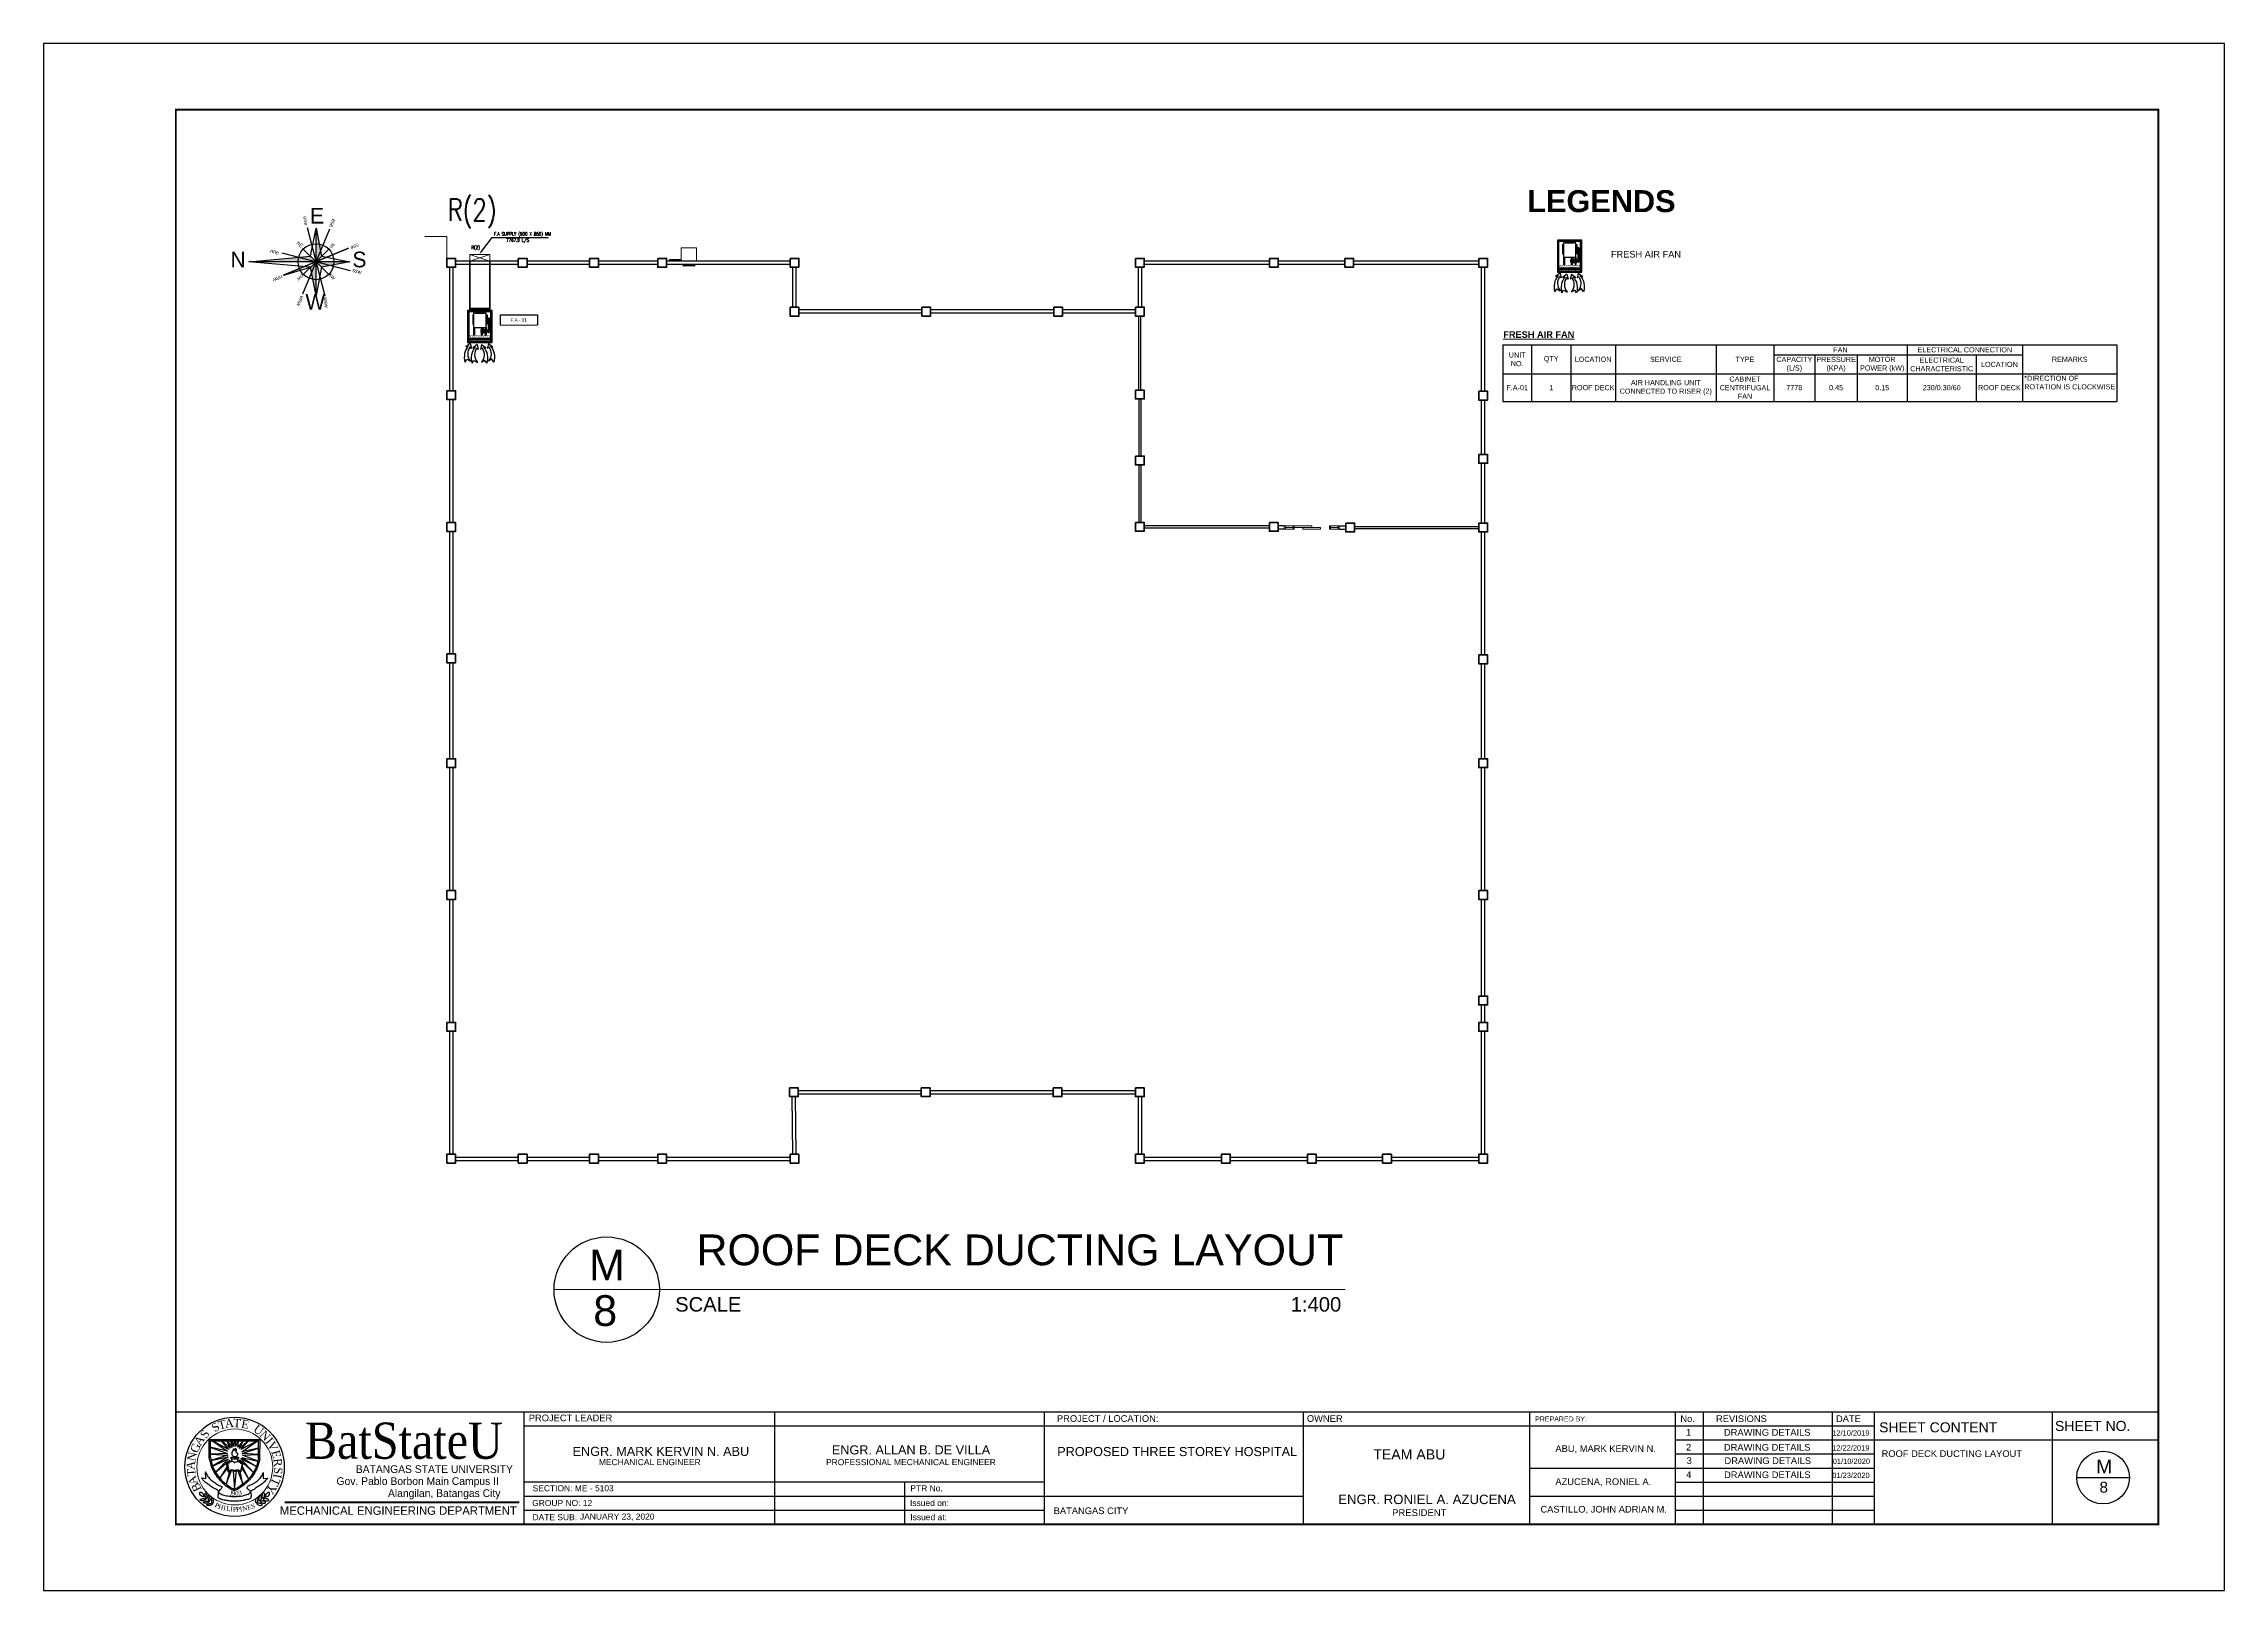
# Model space of a CAD drawing. Header units: millimetres. Extents: x -116 to 421, y 1 to 342.
# Drawn here: x 90.6 to 189.9, y 172.8 to 243.2 of the extents above; entities that cross this region are included whole.
import ezdxf
from ezdxf import colors
from ezdxf.entities.mleader import LeaderData, LeaderLine
from ezdxf.enums import TextEntityAlignment as Align
from ezdxf.math import Vec2, Vec3

# ---------------------------------------------------------------- set-up
doc = ezdxf.new("R2010")
doc.units = ezdxf.units.MM
doc.header["$MEASUREMENT"] = 0
for name, color, linetype in [('.1', 1, 'Continuous'), ('01_AC-EQUIP', 206, 'Continuous'), ('06_AC-FA.DUCT', 7, 'Continuous'), ('ducting label', 7, 'Continuous'), ('FATEXT', 3, 'Continuous'), ('Legends', 7, 'Continuous'), ('PATHS', 7, 'Continuous'), ('template', 7, 'Continuous')]:
    doc.layers.add(name, color=color, linetype=linetype)
for name, color, linetype, lineweight in [('04-AC_F.A.DUCT', 4, 'Continuous', 35), ('ahu line', 7, 'Continuous', 20), ('exhaust grill', 220, 'Continuous', 18)]:
    doc.layers.add(name, color=color, linetype=linetype, lineweight=lineweight)
doc.styles.add('Arch-Dim', font='simplex.shx', dxfattribs={"width": 0.75})
doc.styles.add('arial', font='arial.ttf')
doc.styles.add('CGOTHIC', font='GOTHIC.TTF')
doc.styles.add('GARAMOND', font='GARA.TTF')
doc.styles.get("Standard").update_dxf_attribs({"font": 'arial.ttf'})

msp = doc.modelspace()

# ---------------------------------------------------------------- texts
at = {"color": 0, "linetype": 'ByBlock', "lineweight": 9}
for s, height, p in [('ROOF DECK DUCTING LAYOUT', 1.4, (120.341, 187.56)), ('M', 1.4, (115.45, 186.874)), ('8', 1.4, (115.643, 184.796)), ('SCALE                                                                                                  1:400', 0.657637, (119.372, 185.451))]:
    msp.add_text(s, height=height, dxfattribs=at).set_placement(p)
at = {"layer": 'ahu line', "insert": (111.875, 230.655), "char_height": 0.15, "attachment_point": 1, "style": 'arial'}
msp.add_mtext_dynamic_manual_height_columns('F.A - 01', width=1.02613, gutter_width=1, heights=[0], dxfattribs=at)
at = {"layer": 'ahu line', "insert": (157.07, 230.068), "char_height": 0.3, "attachment_point": 1}
msp.add_mtext_dynamic_manual_height_columns('{\\fArial|b1|i0|c0|p34;\\LFRESH AIR FAN}', width=4.53544, gutter_width=1, heights=[0], dxfattribs=at)
at = {"layer": 'ducting label', "color": 7, "linetype": 'Continuous', "lineweight": 25, "attachment_point": 1, "style": 'Arch-Dim'}
for s, width, insert, char_height in [('\\A1;R(2)', 2.18435, (109.021, 236.089), 1), ('\\A1;{\\C256;F.A SUPPLY (900 X 850) MM }', 3.45404, (111.125, 234.571), 0.15), ('\\A1;7767.9 L/S', 2.37344, (111.681, 234.293), 0.15), ('\\A1;R(2)', 2.18435, (110.096, 233.956), 0.15)]:
    msp.add_mtext_dynamic_manual_height_columns(s, width=width, gutter_width=1.011, heights=[0], dxfattribs=dict(at, insert=insert, char_height=char_height))
at = {"layer": 'Legends', "attachment_point": 1}
for s, width, insert, char_height in [('{\\fArial|b1|i0|c0|p34;LEGENDS}', 9.67592, (158.162, 236.489), 1), ('FRESH AIR FAN', 5.52188, (161.972, 233.724), 0.3)]:
    msp.add_mtext_dynamic_manual_height_columns(s, width=width, gutter_width=1, heights=[0], dxfattribs=dict(at, insert=insert, char_height=char_height))
at = {"layer": 'template', "style": 'arial'}
for s, height, p in [('PROJECT LEADER', 0.30409, (112.708, 180.459)), ('PROJECT / LOCATION:', 0.30402, (136.75, 180.432)), ('PROJECT / LOCATION:', 0.30402, (136.75, 180.432)), ('PROJECT / LOCATION:', 0.30402, (136.75, 180.432)), ('OWNER', 0.304, (148.13, 180.432)), ('No.', 0.304, (165.131, 180.424)), ('REVISIONS', 0.304, (166.756, 180.424)), ('DATE', 0.304, (172.217, 180.424)), ('PREPARED BY: ', 0.22802, (158.522, 180.45)), ('1', 0.304, (165.393, 179.804)), ('DRAWING DETAILS', 0.30402, (167.116, 179.8)), ('12/10/2019', 0.2432, (172.043, 179.805)), ('SHEET CONTENT', 0.45603, (174.18, 179.955)), ('SHEET NO.', 0.456, (182.187, 180.018)), ('ENGR. MARK KERVIN N. ABU', 0.41257, (114.703, 178.882)), ('MECHANICAL ENGINEER', 0.27505, (115.899, 178.461)), ('PROFESSIONAL MECHANICAL ENGINEER', 0.27505, (126.241, 178.461)), ('ENGR. ALLAN B. DE VILLA', 0.41257, (126.506, 178.95)), ('PROPOSED THREE STOREY HOSPITAL', 0.41257, (136.765, 178.874)), ('TEAM ABU', 0.4598, (151.151, 178.72)), ('ABU, MARK KERVIN N.', 0.30402, (159.442, 179.061)), ('2', 0.304, (165.391, 179.126)), ('3', 0.304, (165.418, 178.516)), ('DRAWING DETAILS', 0.30402, (167.114, 179.122)), ('DRAWING DETAILS', 0.30402, (167.141, 178.511)), ('12/22/2019', 0.2432, (172.042, 179.126)), ('01/10/2020', 0.2432, (172.068, 178.516)), ('ROOF DECK DUCTING LAYOUT', 0.30402, (174.291, 178.834)), ('M', 0.624, (184.064, 178.082)), ('AZUCENA, RONIEL A.', 0.30402, (159.442, 177.556)), ('4', 0.304, (165.399, 177.877)), ('DRAWING DETAILS', 0.30402, (167.122, 177.872)), ('01/23/2020', 0.2432, (172.049, 177.877)), ('8', 0.499, (184.213, 177.208)), ('GROUP NO: 12', 0.27505, (112.864, 176.601)), ('SECTION: ME - 5103', 0.27505, (112.883, 177.274)), ('Issued on:', 0.275, (130.062, 176.601)), ('PTR No.', 0.275, (130.08, 177.274)), ('ENGR. RONIEL A. AZUCENA', 0.43038, (149.555, 176.69)), ('DATE SUB:', 0.275, (112.879, 175.957)), ('JANUARY 23, 2020', 0.27505, (115.036, 175.984)), ('Issued at:', 0.275, (130.077, 175.957)), ('BATANGAS CITY', 0.30402, (136.602, 176.233)), ('PRESIDENT', 0.3099, (152.008, 176.146)), ('CASTILLO, JOHN ADRIAN M.', 0.30402, (158.762, 176.304))]:
    msp.add_text(s, height=height, dxfattribs=at).set_placement(p)
at = {"layer": 'template', "width": 1}
for s, height, style, p in [('BatStateU', 1.6503, 'GARAMOND', (107.023, 178.751)), ('Gov. Pablo Borbon Main Campus II', 0.35128, 'CGOTHIC', (107.65, 177.56)), ('BATANGAS STATE UNIVERSITY', 0.35128, 'CGOTHIC', (108.409, 178.105)), ('Alangilan, Batangas City', 0.35128, 'CGOTHIC', (108.858, 177.011))]:
    msp.add_text(s, height=height, dxfattribs=dict(at, style=style)).set_placement(p, align=Align.CENTER)
at = {"layer": 'template', "attachment_point": 1}
for s, insert, char_height, width, rotation in [('{\\fTimes New Roman|b0|i0|c0|p18;A}', (97.438, 179.523), 0.37713, 29.67394, 56.11039), ('{\\fTimes New Roman|b0|i0|c0|p18;S}', (97.713, 179.85), 0.37713, 29.67394, 56.11039), ('{\\fTimes New Roman|b0|i0|c0|p18;S}', (98.211, 180.265), 0.37713, 29.67394, 33.23179), ('{\\fTimes New Roman|b0|i0|c0|p18;T}', (98.527, 180.442), 0.37713, 29.67394, 14.44799), ('{\\fTimes New Roman|b0|i0|c0|p18;A}', (98.85, 180.539), 0.37713, 29.67394, 5.71852), ('{\\fTimes New Roman|b0|i0|c0|p18;T}', (99.267, 180.573), 0.37713, 0.3193, 356.81503), ('{\\fTimes New Roman|b0|i0|c0|p18;E}', (99.663, 180.545), 0.37713, 29.67394, 348.69045), ('{\\fTimes New Roman|b0|i0|c0|p18;U}', (100.355, 180.336), 0.37713, 29.67394, 323.50126), ('{\\fTimes New Roman|b0|i0|c0|p18;N}', (100.692, 180.079), 0.37713, 29.67394, 314.13564), ('{\\fTimes New Roman|b0|i0|c0|p18;I}', (100.992, 179.765), 0.37713, 29.67394, 308.6454), ('{\\fTimes New Roman|b0|i0|c0|p18;N}', (97.149, 178.698), 0.37713, 29.67394, 77.56161), ('{\\fTimes New Roman|b0|i0|c0|p18;G}', (97.273, 179.136), 0.37713, 29.67394, 65.93474), ('{\\fTimes New Roman|b0|i0|c0|p18;V}', (101.123, 179.596), 0.37713, 29.67394, 298.20017), ('{\\fTimes New Roman|b0|i0|c0|p18;E}', (101.348, 179.184), 0.37713, 29.67394, 285.47868), ('{\\fTimes New Roman|b0|i0|c0|p18;R}', (101.456, 178.792), 0.37713, 29.67394, 276.19955), ('{\\fTimes New Roman|b0|i0|c0|p18;A}', (97.119, 178.264), 0.37713, 29.67394, 85.53705), ('{\\fTimes New Roman|b0|i0|c0|p18;T}', (97.169, 177.943), 0.37713, 29.67394, 94.26652), ('{\\fTimes New Roman|b0|i0|c0|p18;A}', (97.304, 177.51), 0.37713, 29.67394, 110.36673), ('{\\fTimes New Roman|b0|i0|c0|p18;T}', (101.415, 177.78), 0.37713, 29.67394, 245.97799), ('{\\fTimes New Roman|b0|i0|c0|p18;I}', (101.462, 178.025), 0.37713, 29.67394, 259.8108), ('{\\fTimes New Roman|b0|i0|c0|p18;S}', (101.503, 178.35), 0.37713, 29.67394, 266.05857), ('{\\fTimes New Roman|b0|i0|c0|p18;B}', (97.485, 177.204), 0.37713, 29.67394, 115.18408), ('{\\fTimes New Roman|b0|i0|c0|p18;P}', (98.48, 176.765), 0.21119, 29.67394, 333.24497), ('{\\fTimes New Roman|b0|i0|c0|p18;P}', (98.486, 176.765), 0.21119, 29.67394, 333.24497), ('{\\fTimes New Roman|b0|i0|c0|p18;1}', (99.102, 177.309), 0.21119, 29.67394, 350.69674), ('{\\fTimes New Roman|b0|i0|c0|p18;9}', (99.184, 177.287), 0.21119, 29.67394, 359.89652), ('{\\fTimes New Roman|b0|i0|c0|p18;0}', (99.34, 177.283), 0.21119, 29.67394, 359.89652), ('{\\fTimes New Roman|b0|i0|c0|p18;3}', (99.455, 177.285), 0.21119, 29.67394, 14.57269), ('{\\fTimes New Roman|b0|i0|c0|p18;Y}', (101.264, 177.429), 0.37713, 29.67394, 237.49398), ('{\\fTimes New Roman|b0|i0|c0|p18;H}', (98.613, 176.69), 0.21119, 29.67394, 342.36893), ('{\\fTimes New Roman|b0|i0|c0|p18;I}', (98.828, 176.621), 0.21119, 29.67394, 350.74463), ('{\\fTimes New Roman|b0|i0|c0|p18;L}', (98.958, 176.601), 0.21119, 29.67394, 350.69674), ('{\\fTimes New Roman|b0|i0|c0|p18;I}', (99.134, 176.568), 0.21119, 29.67394, 357.83253), ('{\\fTimes New Roman|b0|i0|c0|p18;P}', (99.24, 176.558), 0.21119, 29.67394, 359.89652), ('{\\fTimes New Roman|b0|i0|c0|p18;P}', (99.373, 176.552), 0.21119, 29.67394, 7.51618), ('{\\fTimes New Roman|b0|i0|c0|p18;I}', (99.535, 176.559), 0.21119, 29.67394, 9.03911), ('{\\fTimes New Roman|b0|i0|c0|p18;N}', (99.644, 176.569), 0.21119, 29.67394, 12.92447), ('{\\fTimes New Roman|b0|i0|c0|p18;E}', (99.866, 176.625), 0.21119, 29.67394, 14.57269), ('{\\fTimes New Roman|b0|i0|c0|p18;S}', (100.046, 176.677), 0.21119, 29.67394, 14.57269)]:
    msp.add_mtext(s, dxfattribs=dict(at, insert=insert, char_height=char_height, width=width, rotation=rotation))
at = {"layer": 'template', "linetype": 'Continuous', "lineweight": 0, "insert": (101.377, 176.586), "char_height": 0.38403, "width": 12.18966, "attachment_point": 1}
msp.add_mtext('{\\fCentury Gothic|b0|i0|c0|p34;\\C7;MECHANICAL ENGINEERING DEPARTMENT}', dxfattribs=at)

# ---------------------------------------------------------------- blocks, each defined once
blk = doc.blocks.new('A$C4B4E3A78')
at = {"layer": 'PATHS'}
h = blk.add_hatch(color=7, dxfattribs=at)
h.paths.add_polyline_path([(0, 0.334, -0.044061), (0.059, 0.329), (0, 0.626)])
h.paths.add_polyline_path([(0, 0), (0.103, 0.103), (0.059, 0.329, 0.044061), (0, 0.334)])
h.paths.add_polyline_path([(0.334, 0, -0.044061), (0.329, -0.059), (0.626, 0)])
h.paths.add_polyline_path([(0, 0), (0.103, -0.103), (0.329, -0.059, 0.044061), (0.334, 0)])
h.paths.add_polyline_path([(0, -0.334, -0.044061), (-0.059, -0.329), (0, -0.626)])
h.paths.add_polyline_path([(0, 0), (-0.103, -0.103), (-0.059, -0.329, 0.044061), (0, -0.334)])
h.paths.add_polyline_path([(-0.334, 0, -0.063049), (-0.324, 0.083), (-1.249, 0)])
h.paths.add_polyline_path([(-0.324, 0.083, 0.063049), (-0.334, 0), (0, 0), (-0.103, 0.103)])
at = {"layer": 'PATHS', "color": 7}
for p, q in [((0.251, 0.606), (-0.251, -0.606)), ((-0.165, 0.635), (0.165, -0.635)), ((-0.103, 0.103), (0, 0.626)), ((0, -0.626), (0, 0.626)), ((0, 0.626), (0.103, 0.103)), ((-1.249, 0), (-0.103, 0.103)), ((-0.635, 0.165), (0.635, -0.165)), ((0.606, 0.251), (-0.606, -0.251)), ((-0.606, -0.251), (0.606, 0.251)), ((0, 0), (-0.236, 0.236)), ((0, 0), (0.236, 0.236)), ((0.103, 0.103), (0.626, 0)), ((0.626, 0), (-1.249, 0)), ((-0.103, -0.103), (-1.249, 0)), ((-0.6, -0.249), (-0.103, -0.103)), ((0, 0), (-0.236, -0.236)), ((0, -0.626), (-0.103, -0.103)), ((0, 0), (0.236, -0.236)), ((0.103, -0.103), (0, -0.626)), ((0.626, 0), (0.103, -0.103))]:
    blk.add_line(p, q, dxfattribs=at)
blk.add_circle((0, 0), 0.334, dxfattribs=at)
at = {"layer": 'PATHS', "color": 7, "char_height": 0.0729, "width": 0.15156}
for s, insert, attachment_point, rotation in [('{\\fAlgerian|b0|i0|c0|p82;ene}', (-0.242, 0.839), 7, 278.5552), ('{\\fAlgerian|b0|i0|c0|p82;ese}', (0.372, 0.775), 1, 247.5), ('{\\fAlgerian|b0|i0|c0|p82;nne}', (-0.84, 0.242), 1, 345.4238), ('{\\fAlgerian|b0|i0|c0|p82;nE}', (-0.315, 0.39), 1, 315), ('{\\fAlgerian|b0|i0|c0|p82;se}', (0.367, 0.307), 1, 225), ('{\\fAlgerian|b0|i0|c0|p82;sse}', (0.804, 0.276), 1, 202.5), ('{\\fAlgerian|b0|i0|c0|p82;nnw}', (-0.611, -0.311), 1, 202.5), ('{\\fAlgerian|b0|i0|c0|p82;nw}', (-0.217, -0.276), 1, 225), ('{\\fAlgerian|b0|i0|c0|p82;sw}', (0.284, -0.202), 1, 315), ('{\\fAlgerian|b0|i0|c0|p82;ssw}', (0.687, -0.117), 1, 345.4238), ('{\\fAlgerian|b0|i0|c0|p82;wnw}', (-0.219, -0.651), 1, 247.5), ('{\\fAlgerian|b0|i0|c0|p82;wsw}', (0.136, -0.665), 7, 278.5552)]:
    blk.add_mtext(s, dxfattribs=dict(at, insert=insert, attachment_point=attachment_point, rotation=rotation))
at = {"layer": 'PATHS', "color": 7, "char_height": 0.2916, "width": 0.60625, "attachment_point": 1}
for s, insert in [('{\\fAlgerian|b0|i0|c0|p82;E}', (-0.11, 1.001)), ('{\\fAlgerian|b0|i0|c0|p82;N}', (-1.591, 0.187)), ('{\\fAlgerian|b0|i0|c0|p82;S}', (0.678, 0.187)), ('{\\fAlgerian|b0|i0|c0|p82;W}', (-0.197, -0.598))]:
    blk.add_mtext(s, dxfattribs=dict(at, insert=insert))
blk = doc.blocks.new('A$C628F660A')
at = {"layer": 'FATEXT', "color": 0, "linetype": 'Continuous'}
for p, q in [((-156, 39), (-53, 39)), ((-156, 16), (-53, 16)), ((-156, -5), (-53, -5)), ((-156, -27), (-53, -27)), ((-156, -44), (-53, -44))]:
    blk.add_line(p, q, dxfattribs=at)
blk.add_lwpolyline([(-211, -59), (-175, -59), (-175, 59), (-211, 59, 0.414214), (-236, 34), (-236, -34, 0.414214)], format="xyb", close=True, dxfattribs=at)
for points in [[(-192, 59), (-139, 59), (-139, 107), (-192, 107)], [(-165, -59), (-18, -59), (-18, 59), (-165, 59)], [(-18, -49), (0, -49), (0, 49), (-18, 49)]]:
    blk.add_lwpolyline(points, close=True, dxfattribs=at)
blk = doc.blocks.new('A$C1B8876D5')
at = {"layer": '01_AC-EQUIP'}
for points in [[(-1.24, 0), (-1.12, 0), (-1.12, -0.07), (-1.18, -0.07), (-1.18, -0.12), (-1.24, -0.12)], [(0, 0), (-0.12, 0), (-0.12, -0.07), (-0.07, -0.07), (-0.07, -0.12), (0, -0.12)], [(-1.24, -1.62), (-1.12, -1.62), (-1.12, -1.55), (-1.18, -1.55), (-1.18, -1.49), (-1.24, -1.49)], [(0, -1.62), (-0.12, -1.62), (-0.12, -1.55), (-0.07, -1.55), (-0.07, -1.49), (0, -1.49)]]:
    blk.add_hatch(color=7, dxfattribs=at).paths.add_polyline_path(points)
h = blk.add_hatch(dxfattribs=at)
h.set_pattern_fill('ANSI32', scale=0.1, angle=90, style=0)
h.set_pattern_definition([(135, (519.776946, -71.210636), (-0.0265165043, -0.0265165043), []), (135, (519.776946, -71.192958), (-0.0265165043, -0.0265165043), [])])
h.paths.add_polyline_path([(-0.07, -1.42), (-1.18, -1.42), (-1.18, -1.49), (-0.07, -1.49)])
at = {"layer": '01_AC-EQUIP', "color": 7}
for p, q in [((-1.18, -0.12), (-1.24, -0.12)), ((-1.12, -0.07), (-1.12, 0)), ((-0.94, -0.86), (-0.94, -1.27)), ((-0.89, -0.86), (-0.89, -1.27)), ((-0.55, -0.86), (-0.55, -0.97)), ((-0.5, -0.86), (-0.5, -0.91)), ((-0.35, -0.86), (-0.35, -0.97)), ((-0.3, -0.86), (-0.3, -0.97)), ((-0.2, -0.39), (-0.2, -1.11)), ((-0.19, -0.39), (-0.19, -1.11)), ((-0.17, -0.39), (-0.17, -1.11)), ((-0.15, -0.39), (-0.15, -1.11)), ((-0.12, -0.07), (-0.12, 0)), ((-0.07, -0.12), (0, -0.12)), ((-1.18, -1.49), (-1.24, -1.49)), ((-0.07, -1.42), (-1.18, -1.42)), ((-0.07, -1.49), (-1.18, -1.49)), ((-1.12, -1.55), (-1.12, -1.62)), ((-0.55, -1.12), (-0.55, -1.27)), ((-0.5, -1.12), (-0.5, -1.27)), ((-0.35, -1.12), (-0.35, -1.28)), ((-0.3, -1.12), (-0.3, -1.27)), ((-0.12, -1.55), (-0.12, -1.62)), ((-0.07, -1.49), (0, -1.49))]:
    blk.add_line(p, q, dxfattribs=at)
for points in [[(-1.24, 0), (-1.24, -1.62), (0, -1.62), (0, 0)], [(-1.18, -0.07), (-1.18, -1.55), (-0.07, -1.55), (-0.07, -0.07)], [(-0.98, -0.69), (-0.94, -0.69), (-0.94, -0.22), (-0.98, -0.22)], [(-0.94, -0.86), (-0.3, -0.86), (-0.3, -0.14), (-0.94, -0.14)], [(-0.85, -0.14), (-0.39, -0.14), (-0.39, -0.07), (-0.85, -0.07)], [(-0.26, -0.69), (-0.3, -0.69), (-0.3, -0.22), (-0.26, -0.22)], [(-0.26, -0.47), (-0.21, -0.47), (-0.21, -0.45), (-0.26, -0.45)], [(-0.26, -1.06), (-0.21, -1.06), (-0.21, -1.04), (-0.26, -1.04)]]:
    blk.add_lwpolyline(points, close=True, dxfattribs=at)
for points in [[(-0.15, -0.52), (-0.15, -0.52), (-0.15, -0.39), (-0.21, -0.39), (-0.21, -0.52), (-0.2, -0.52)], [(-0.2, -0.98), (-0.21, -0.98), (-0.21, -1.11), (-0.15, -1.11), (-0.15, -0.98), (-0.15, -0.98)], [(-0.19, -0.52), (-0.17, -0.52)], [(-0.17, -0.98), (-0.19, -0.98)]]:
    blk.add_lwpolyline(points, dxfattribs=at)
at = {"layer": '01_AC-EQUIP', "color": 7, "const_width": 0.01}
for points in [[(-0.07, -1.27), (-1.18, -1.27)], [(-1.14, -1.42), (-1.18, -1.28), (-1.18, -1.28)], [(-0.07, -1.42), (-1.18, -1.42)], [(-1.04, -1.42), (-1.1, -1.28), (-1.14, -1.42)], [(-0.93, -1.42), (-0.99, -1.28), (-1.04, -1.42)], [(-0.82, -1.42), (-0.89, -1.28), (-0.93, -1.42)], [(-0.71, -1.42), (-0.78, -1.28), (-0.82, -1.42)], [(-0.61, -1.42), (-0.67, -1.28), (-0.71, -1.42)], [(-0.5, -1.42), (-0.56, -1.28), (-0.61, -1.42)], [(-0.39, -1.42), (-0.45, -1.28), (-0.5, -1.42)], [(-0.28, -1.42), (-0.35, -1.28), (-0.39, -1.42)], [(-0.17, -1.42), (-0.24, -1.28), (-0.28, -1.42)], [(-0.07, -1.42), (-0.13, -1.28), (-0.17, -1.42)]]:
    blk.add_lwpolyline(points, dxfattribs=at)
at = {"layer": '01_AC-EQUIP', "color": 7, "xscale": 0.001315122524943, "yscale": 0.001315122524943, "zscale": 0.001315122524943}
blk.add_blockref('A$C628F660A', (-0.26, -1.05), dxfattribs=at)
blk = doc.blocks.new('A$C60D03859')
at = {"layer": '06_AC-FA.DUCT'}
for p, q in [((-0.16, 0.31), (-0.24, -0.05)), ((-0.24, -0.05), (-0.14, 0.1)), ((-0.16, 0.31), (0.11, 0.11)), ((0.11, 0.11), (-0.02, 0.14)), ((0.37, -0.64), (0.64, -0.58)), ((0.4, -0.86), (0.37, -0.64))]:
    blk.add_line(p, q, dxfattribs=at)
for centre, radius, start, end in [((1.03, 0.13), 1.18, 181.521, 237.6803), ((0.75, 0.19), 0.779, 183.7141, 261.5016)]:
    blk.add_arc(centre, radius, start, end, dxfattribs=at)
blk = doc.blocks.new('A$C069E27EC')
at = {"layer": '01_AC-EQUIP', "color": 7, "linetype": 'Continuous'}
for p, q in [((0, 0), (0, -130)), ((1, 0), (0, -1)), ((1, 0), (2, -1)), ((2, 0), (3, -1)), ((2, 0), (2, -1)), ((3, 0), (4, -1)), ((3, 0), (3, -1)), ((4, 0), (4, -1)), ((4, 0), (5, -1)), ((5, 0), (5, -1)), ((5, 0), (6, -1)), ((6, 0), (6, -1)), ((6, 0), (7, -1)), ((7, 0), (7, -1)), ((7, 0), (8, -1)), ((8, 0), (9, -1)), ((8, 0), (8, -1)), ((9, 0), (10, -1)), ((9, 0), (9, -1)), ((1, -130), (0, -129)), ((1, -130), (2, -129)), ((2, -129), (2, -1)), ((2, -130), (3, -129)), ((2, -130), (2, -129)), ((3, -129), (3, -1)), ((3, -130), (4, -129)), ((3, -130), (3, -129)), ((4, -129), (4, -1)), ((4, -130), (4, -129)), ((4, -130), (5, -129)), ((5, -129), (5, -1)), ((5, -130), (5, -129)), ((5, -130), (6, -129)), ((6, -129), (6, -1)), ((6, -130), (6, -129)), ((6, -130), (7, -129)), ((7, -129), (7, -1)), ((7, -130), (7, -129)), ((7, -130), (8, -129)), ((8, -129), (8, -1)), ((8, -130), (9, -129)), ((8, -130), (8, -129)), ((9, -129), (9, -1)), ((9, -130), (10, -129)), ((9, -130), (9, -129))]:
    blk.add_line(p, q, dxfattribs=at)
for points in [[(0, 3), (0, 3), (0, -133), (0, -133)], [(10, 3), (10, 3), (10, -133), (10, -133)]]:
    blk.add_lwpolyline(points, close=True, dxfattribs=at)
blk = doc.blocks.new('*T52')
at = {"color": 0, "linetype": 'ByBlock', "lineweight": -2, "transparency": 16777216}
for p, q in [((0, 0), (27.944, 0)), ((0, 0), (0, -2.579)), ((1.3, 0), (1.3, -2.579)), ((3.097, 0), (3.097, -2.579)), ((5.118, 0), (5.118, -2.579)), ((9.711, 0), (9.711, -2.579)), ((12.327, 0), (12.327, -2.579)), ((18.401, 0), (18.401, -2.579)), ((23.655, 0), (23.655, -2.579)), ((27.944, 0), (27.944, -2.579)), ((12.327, -0.468), (23.655, -0.468)), ((14.203, -0.468), (14.203, -2.579)), ((16.132, -0.468), (16.132, -2.579)), ((21.549, -0.468), (21.549, -2.579)), ((0, -1.332), (27.944, -1.332)), ((0, -2.579), (27.944, -2.579))]:
    blk.add_line(p, q, dxfattribs=at)
at = {"color": 0, "transparency": 16777216, "char_height": 0.234}
for s, insert, width, attachment_point in [('UNIT NO.', (0.65, -0.666), 1.144, 5), ('QTY', (2.198, -0.666), 1.64056, 5), ('LOCATION', (4.107, -0.666), 1.86536, 5), ('SERVICE', (7.415, -0.666), 4.43739, 5), ('TYPE', (11.019, -0.666), 2.45971, 5), ('CAPACITY (L/S)', (13.265, -0.9), 1.71977, 5), ('PRESSURE (KPA)', (15.167, -0.9), 1.77341, 5), ('FAN', (15.364, -0.234), 5.91782, 5), ('MOTOR POWER (kW)', (17.267, -0.9), 2.11264, 5), ('ELECTRICAL CHARACTERISTIC', (19.975, -0.9), 2.99202, 5), ('ELECTRICAL CONNECTION', (21.028, -0.234), 5.09847, 5), ('LOCATION', (22.602, -0.9), 1.95046, 5), ('REMARKS', (25.8, -0.666), 4.133, 5), ('F.A-01', (0.65, -1.956), 1.144, 5), ('1', (2.198, -1.956), 1.64056, 5), ('ROOF DECK', (4.107, -1.956), 1.86536, 5), ('AIR HANDLING UNIT CONNECTED TO RISER (2)', (7.415, -1.956), 4.43739, 5), ('CABINET CENTRIFUGAL FAN', (11.019, -1.956), 2.45971, 5), ('7778', (13.265, -1.956), 1.71977, 5), ('0.45', (15.167, -1.956), 1.77341, 5), ('0.15', (17.267, -1.956), 2.11264, 5), ('230/0.30/60', (19.975, -1.956), 2.99202, 5), ('ROOF DECK', (22.602, -1.956), 1.95046, 5), ('*DIRECTION OF ROTATION IS CLOCKWISE', (23.733, -1.41), 4.133, 1)]:
    blk.add_mtext(s, dxfattribs=dict(at, insert=insert, width=width, attachment_point=attachment_point))

# ---------------------------------------------------------------- linework, layer by layer
at = {"layer": '.1', "color": 0}
msp.add_line((189.898, 243.158), (90.622, 243.158), dxfattribs=at)
at = {"color": 8, "linetype": 'Continuous', "lineweight": 20}
for p, q in [((108.978, 234.383), (107.978, 234.383)), ((108.978, 233.383), (108.978, 234.383))]:
    msp.add_line(p, q, dxfattribs=at)
at = {"color": 8, "lineweight": 9}
for p, q in [((119.128, 233.338), (119.108, 233.338)), ((119.108, 233.338), (119.108, 233.258)), ((119.128, 233.258), (119.128, 233.338)), ((119.378, 233.328), (119.128, 233.328)), ((119.378, 233.308), (119.128, 233.308)), ((119.378, 233.328), (119.628, 233.328)), ((119.378, 233.308), (119.628, 233.308)), ((119.628, 233.258), (119.628, 233.338)), ((119.628, 233.338), (119.648, 233.338)), ((119.648, 233.86), (120.348, 233.86)), ((119.648, 233.338), (119.648, 233.86)), ((119.648, 233.338), (119.648, 233.258)), ((120.348, 233.86), (120.348, 233.26)), ((119.729, 233.028), (119.729, 233.108)), ((119.749, 233.028), (119.729, 233.028)), ((119.749, 233.108), (119.749, 233.028)), ((119.999, 233.058), (119.749, 233.058)), ((119.999, 233.038), (119.749, 233.038)), ((119.999, 233.058), (120.249, 233.058)), ((119.999, 233.038), (120.249, 233.038)), ((120.249, 233.107), (120.249, 233.027)), ((120.249, 233.027), (120.269, 233.027)), ((120.269, 233.027), (120.269, 233.108))]:
    msp.add_line(p, q, dxfattribs=at)
at = {"color": 8, "lineweight": 25}
for p, q in [((109.103, 232.983), (109.103, 227.358)), ((109.253, 232.983), (109.253, 227.358)), ((112.228, 233.26), (109.378, 233.26)), ((112.228, 233.11), (109.378, 233.11)), ((115.478, 233.26), (112.628, 233.26)), ((115.478, 233.11), (112.628, 233.11)), ((118.578, 233.26), (115.878, 233.26)), ((118.578, 233.11), (115.878, 233.11)), ((124.603, 233.26), (118.978, 233.26)), ((124.603, 233.11), (118.978, 233.11)), ((124.728, 231.161), (124.728, 232.985)), ((124.878, 231.161), (124.878, 232.985)), ((140.453, 232.985), (140.453, 231.161)), ((140.603, 232.985), (140.603, 231.161)), ((146.428, 233.26), (140.728, 233.26)), ((146.428, 233.11), (140.728, 233.11)), ((149.853, 233.26), (146.828, 233.26)), ((149.853, 233.11), (146.828, 233.11)), ((155.953, 233.26), (150.253, 233.26)), ((155.953, 233.11), (150.253, 233.11)), ((156.078, 227.335), (156.078, 232.985)), ((156.228, 227.335), (156.228, 232.985)), ((130.603, 231.036), (125.003, 231.036)), ((130.603, 230.886), (125.003, 230.886)), ((136.603, 231.036), (131.003, 231.036)), ((136.603, 230.886), (131.003, 230.886)), ((140.328, 231.036), (137.003, 231.036)), ((140.328, 230.886), (137.003, 230.886)), ((109.103, 226.958), (109.103, 221.358)), ((109.253, 226.958), (109.253, 221.358)), ((156.078, 224.46), (156.078, 226.935)), ((156.228, 224.46), (156.228, 226.935)), ((156.078, 221.335), (156.078, 224.06)), ((156.228, 221.335), (156.228, 224.06)), ((109.103, 220.958), (109.103, 215.383)), ((109.253, 220.958), (109.253, 215.383)), ((146.428, 221.212), (140.728, 221.212)), ((146.428, 221.112), (140.728, 221.112)), ((150.303, 221.185), (155.953, 221.185)), ((150.303, 221.085), (155.953, 221.085)), ((156.078, 215.335), (156.078, 220.935)), ((156.228, 215.335), (156.228, 220.935)), ((156.078, 210.61), (156.078, 214.935)), ((156.228, 210.61), (156.228, 214.935)), ((156.078, 204.61), (156.078, 210.21)), ((156.228, 204.61), (156.228, 210.21)), ((109.103, 204.208), (109.103, 198.608)), ((109.253, 204.208), (109.253, 198.608)), ((156.078, 199.81), (156.078, 204.21)), ((156.228, 199.81), (156.228, 204.21)), ((156.078, 198.608), (156.078, 199.41)), ((156.228, 198.608), (156.228, 199.41)), ((109.103, 198.208), (109.103, 192.608)), ((109.253, 198.208), (109.253, 192.608)), ((156.078, 192.608), (156.078, 198.208)), ((156.228, 192.608), (156.228, 198.208)), ((124.728, 192.609), (124.704, 195.232)), ((124.878, 192.61), (124.853, 195.233)), ((124.978, 195.508), (130.578, 195.508)), ((124.978, 195.358), (130.578, 195.358)), ((130.978, 195.508), (136.578, 195.508)), ((130.978, 195.358), (136.578, 195.358)), ((136.978, 195.508), (140.328, 195.508)), ((136.978, 195.358), (140.328, 195.358)), ((140.453, 195.233), (140.453, 192.608)), ((140.603, 195.233), (140.603, 192.608)), ((109.378, 192.483), (112.228, 192.483)), ((109.378, 192.333), (112.228, 192.333)), ((112.628, 192.483), (115.478, 192.483)), ((112.628, 192.333), (115.478, 192.333)), ((115.878, 192.483), (118.578, 192.483)), ((115.878, 192.333), (118.578, 192.333)), ((118.978, 192.483), (124.603, 192.483)), ((118.978, 192.333), (124.603, 192.333)), ((140.728, 192.483), (144.241, 192.483)), ((140.728, 192.333), (144.241, 192.333)), ((144.641, 192.483), (148.153, 192.483)), ((144.641, 192.333), (148.153, 192.333)), ((148.553, 192.483), (151.578, 192.483)), ((148.553, 192.333), (151.578, 192.333)), ((151.978, 192.483), (155.953, 192.483)), ((151.978, 192.333), (155.953, 192.333))]:
    msp.add_line(p, q, dxfattribs=at)
at = {"color": 8, "linetype": 'ByBlock', "lineweight": 25}
for p, q in [((140.478, 227.386), (140.478, 230.761)), ((140.578, 227.386), (140.578, 230.761)), ((140.478, 226.986), (140.478, 224.386)), ((140.578, 226.986), (140.578, 224.386)), ((140.478, 223.986), (140.478, 221.362)), ((140.578, 223.986), (140.578, 221.362))]:
    msp.add_line(p, q, dxfattribs=at)
at = {"color": 8, "linetype": 'Continuous', "lineweight": 25}
for p, q in [((147.103, 221.212), (146.828, 221.212)), ((147.103, 221.06), (146.828, 221.06)), ((149.603, 221.21), (149.903, 221.21)), ((149.603, 221.06), (149.903, 221.06))]:
    msp.add_line(p, q, dxfattribs=at)
at = {"color": 8, "linetype": 'ByBlock', "lineweight": 13}
for p, q in [((147.503, 221.21), (147.153, 221.21)), ((147.153, 221.135), (147.503, 221.135)), ((147.503, 221.06), (147.153, 221.06)), ((149.203, 221.21), (149.553, 221.21)), ((149.553, 221.135), (149.203, 221.135)), ((149.203, 221.06), (149.553, 221.06))]:
    msp.add_line(p, q, dxfattribs=at)
at = {"color": 252, "lineweight": 25}
for p, q in [((109.103, 214.983), (109.103, 210.608)), ((109.253, 214.983), (109.253, 210.608)), ((109.103, 210.208), (109.103, 204.608)), ((109.253, 210.208), (109.253, 204.608))]:
    msp.add_line(p, q, dxfattribs=at)
at = {"color": 0, "linetype": 'ByBlock', "lineweight": 9}
for p, q in [((118.928, 186.449), (113.858, 186.449)), ((149.88, 186.449), (118.928, 186.449))]:
    msp.add_line(p, q, dxfattribs=at)
at = {"color": 8, "lineweight": 35}
for points in [[(108.978, 233.383), (109.378, 233.383), (109.378, 232.983), (108.978, 232.983)], [(112.228, 233.383), (112.628, 233.383), (112.628, 232.983), (112.228, 232.983)], [(115.478, 233.383), (115.878, 233.383), (115.878, 232.983), (115.478, 232.983)], [(118.578, 233.383), (118.978, 233.383), (118.978, 232.983), (118.578, 232.983)], [(124.603, 233.385), (125.003, 233.385), (125.003, 232.985), (124.603, 232.985)], [(140.328, 233.385), (140.728, 233.385), (140.728, 232.985), (140.328, 232.985)], [(146.428, 233.385), (146.828, 233.385), (146.828, 232.985), (146.428, 232.985)], [(149.853, 233.385), (150.253, 233.385), (150.253, 232.985), (149.853, 232.985)], [(155.953, 233.385), (156.353, 233.385), (156.353, 232.985), (155.953, 232.985)], [(124.603, 231.161), (125.003, 231.161), (125.003, 230.761), (124.603, 230.761)], [(130.603, 231.161), (131.003, 231.161), (131.003, 230.761), (130.603, 230.761)], [(136.603, 231.161), (137.003, 231.161), (137.003, 230.761), (136.603, 230.761)], [(140.328, 231.161), (140.728, 231.161), (140.728, 230.761), (140.328, 230.761)], [(108.978, 227.358), (109.378, 227.358), (109.378, 226.958), (108.978, 226.958)], [(155.953, 227.335), (156.353, 227.335), (156.353, 226.935), (155.953, 226.935)], [(155.953, 224.46), (156.353, 224.46), (156.353, 224.06), (155.953, 224.06)], [(108.978, 221.358), (109.378, 221.358), (109.378, 220.958), (108.978, 220.958)], [(155.953, 221.335), (156.353, 221.335), (156.353, 220.935), (155.953, 220.935)], [(108.978, 215.383), (109.378, 215.383), (109.378, 214.983), (108.978, 214.983)], [(155.953, 215.335), (156.353, 215.335), (156.353, 214.935), (155.953, 214.935)], [(155.953, 210.61), (156.353, 210.61), (156.353, 210.21), (155.953, 210.21)], [(108.978, 204.608), (109.378, 204.608), (109.378, 204.208), (108.978, 204.208)], [(155.953, 204.61), (156.353, 204.61), (156.353, 204.21), (155.953, 204.21)], [(155.953, 199.81), (156.353, 199.81), (156.353, 199.41), (155.953, 199.41)], [(108.978, 198.608), (109.378, 198.608), (109.378, 198.208), (108.978, 198.208)], [(155.953, 198.608), (156.353, 198.608), (156.353, 198.208), (155.953, 198.208)], [(124.578, 195.633), (124.978, 195.633), (124.978, 195.233), (124.578, 195.233)], [(130.578, 195.633), (130.978, 195.633), (130.978, 195.233), (130.578, 195.233)], [(136.578, 195.633), (136.978, 195.633), (136.978, 195.233), (136.578, 195.233)], [(140.328, 195.633), (140.728, 195.633), (140.728, 195.233), (140.328, 195.233)], [(108.978, 192.608), (109.378, 192.608), (109.378, 192.208), (108.978, 192.208)], [(112.228, 192.608), (112.628, 192.608), (112.628, 192.208), (112.228, 192.208)], [(115.478, 192.608), (115.878, 192.608), (115.878, 192.208), (115.478, 192.208)], [(118.578, 192.608), (118.978, 192.608), (118.978, 192.208), (118.578, 192.208)], [(124.603, 192.61), (125.003, 192.61), (125.003, 192.21), (124.603, 192.21)], [(140.328, 192.608), (140.728, 192.608), (140.728, 192.208), (140.328, 192.208)], [(144.241, 192.608), (144.641, 192.608), (144.641, 192.208), (144.241, 192.208)], [(148.153, 192.608), (148.553, 192.608), (148.553, 192.208), (148.153, 192.208)], [(151.578, 192.608), (151.978, 192.608), (151.978, 192.208), (151.578, 192.208)], [(155.953, 192.608), (156.353, 192.608), (156.353, 192.208), (155.953, 192.208)]]:
    msp.add_lwpolyline(points, close=True, dxfattribs=at)
at = {"color": 8, "linetype": 'ByBlock', "lineweight": 35}
for points in [[(140.328, 227.386), (140.728, 227.386), (140.728, 226.986), (140.328, 226.986)], [(140.328, 224.386), (140.728, 224.386), (140.728, 223.986), (140.328, 223.986)], [(140.328, 221.362), (140.728, 221.362), (140.728, 220.962), (140.328, 220.962)], [(146.428, 221.362), (146.828, 221.362), (146.828, 220.962), (146.428, 220.962)], [(149.903, 221.335), (150.303, 221.335), (150.303, 220.935), (149.903, 220.935)]]:
    msp.add_lwpolyline(points, close=True, dxfattribs=at)
at = {"color": 8, "linetype": 'ByBlock', "lineweight": 13}
for points in [[(147.153, 221.21), (147.153, 221.06), (147.103, 221.06), (147.103, 221.21)], [(147.553, 221.21), (147.553, 221.06), (147.503, 221.06), (147.503, 221.21)], [(147.553, 221.21), (148.353, 221.21), (148.353, 221.135), (147.553, 221.135)], [(147.953, 221.135), (148.753, 221.135), (148.753, 221.06), (147.953, 221.06)], [(149.153, 221.21), (149.153, 221.06), (149.203, 221.06), (149.203, 221.21)], [(149.553, 221.21), (149.553, 221.06), (149.603, 221.06), (149.603, 221.21)]]:
    msp.add_lwpolyline(points, close=True, dxfattribs=at)
at = {"color": 252, "lineweight": 35}
msp.add_lwpolyline([(108.978, 210.608), (109.378, 210.608), (109.378, 210.208), (108.978, 210.208)], close=True, dxfattribs=at)
msp.add_circle((116.256, 186.449), 2.398)
at = {"layer": '04-AC_F.A.DUCT', "color": 7, "linetype": 'Continuous'}
for p, q in [((110.032, 233.26), (110.032, 231.108)), ((110.932, 233.26), (110.932, 231.108)), ((110.032, 231.039), (110.032, 231.013)), ((110.932, 231.039), (110.932, 231.013))]:
    msp.add_line(p, q, dxfattribs=at)
at = {"layer": 'ahu line'}
for p, q in [((110.032, 233.26), (110.032, 233.56)), ((110.032, 233.56), (110.932, 233.56)), ((110.032, 233.56), (110.932, 233.26)), ((110.932, 233.56), (110.032, 233.26)), ((110.932, 233.26), (110.932, 233.56)), ((110.032, 233.26), (110.932, 233.26)), ((111.416, 230.337), (113.108, 230.337))]:
    msp.add_line(p, q, dxfattribs=at)
at = {"layer": 'Legends'}
msp.add_lwpolyline([(111.416, 230.337), (111.416, 230.812), (113.108, 230.812), (113.108, 230.337)], dxfattribs=at)
at = {"layer": 'template'}
for p, q in [((90.622, 243.158), (90.622, 172.762)), ((189.898, 172.762), (189.898, 243.158)), ((96.639, 180.891), (186.889, 180.891)), ((112.485, 180.892), (112.485, 175.771)), ((112.485, 180.891), (112.485, 175.771)), ((123.894, 180.892), (123.894, 175.771)), ((123.894, 180.891), (123.894, 175.771)), ((136.185, 175.771), (136.185, 180.891)), ((147.961, 180.891), (147.961, 175.771)), ((158.264, 180.891), (158.264, 175.771)), ((164.893, 180.891), (164.893, 175.771)), ((166.173, 180.891), (166.173, 175.771)), ((172.038, 180.891), (172.038, 175.771)), ((173.958, 180.891), (173.958, 175.771)), ((182.053, 180.891), (182.053, 175.771)), ((112.485, 180.251), (169.056, 180.251)), ((167.297, 180.251), (173.958, 180.251)), ((98.165, 179.635), (100.476, 179.631)), ((98.165, 178.768), (98.165, 179.635)), ((98.99, 179.099), (98.192, 179.273)), ((98.192, 179.273), (98.99, 178.996)), ((98.214, 179.572), (100.411, 179.572)), ((98.214, 178.803), (98.214, 179.572)), ((99.011, 178.909), (98.24, 178.675)), ((98.24, 178.675), (99.017, 178.844)), ((98.99, 178.996), (98.241, 178.963)), ((98.241, 178.963), (99.011, 178.909)), ((99.044, 179.175), (98.306, 179.572)), ((98.306, 179.572), (98.99, 179.099)), ((99.017, 178.844), (98.315, 178.413)), ((98.315, 178.413), (99.044, 178.747)), ((99.044, 178.747), (98.448, 178.137)), ((98.745, 179.572), (98.713, 179.538)), ((98.713, 179.538), (99.044, 179.175)), ((99.103, 179.229), (98.745, 179.572)), ((98.995, 179.572), (98.968, 179.572)), ((98.968, 179.572), (99.103, 179.229)), ((99.185, 179.267), (98.995, 179.572)), ((99.185, 179.572), (99.127, 179.554)), ((99.127, 179.554), (99.185, 179.267)), ((99.174, 178.754), (99.174, 178.653)), ((99.266, 179.311), (99.185, 179.572)), ((99.288, 179.572), (99.266, 179.311)), ((99.364, 179.572), (99.288, 179.572)), ((99.462, 179.572), (99.364, 179.316)), ((99.364, 179.316), (99.364, 179.572)), ((99.454, 178.742), (99.454, 178.641)), ((99.7, 179.572), (99.462, 179.278)), ((99.462, 179.278), (99.5, 179.572)), ((99.5, 179.572), (99.462, 179.572)), ((100.17, 178.125), (99.538, 178.698)), ((99.95, 179.572), (99.543, 179.224)), ((99.543, 179.224), (99.7, 179.572)), ((100.362, 179.572), (99.603, 179.17)), ((99.603, 179.17), (99.95, 179.572)), ((100.309, 178.407), (99.603, 178.747)), ((99.603, 178.747), (100.17, 178.125)), ((99.641, 179.066), (100.362, 179.572)), ((100.411, 179.235), (99.641, 179.066)), ((99.641, 178.812), (100.309, 178.407)), ((99.641, 178.812), (100.378, 178.643)), ((99.662, 178.985), (100.411, 179.235)), ((100.411, 178.953), (99.662, 178.985)), ((99.673, 178.909), (100.411, 178.953)), ((100.378, 178.643), (99.673, 178.909)), ((100.411, 178.796), (100.411, 179.572)), ((100.46, 178.768), (100.476, 179.631)), ((164.893, 179.611), (175.653, 179.611)), ((164.893, 178.971), (173.958, 178.971)), ((172.292, 179.611), (186.889, 179.611)), ((97.818, 177.89), (98.002, 177.852)), ((98.002, 177.852), (97.991, 178.127)), ((98.448, 178.137), (99.098, 178.681)), ((98.962, 178.378), (98.651, 177.862)), ((98.651, 177.862), (98.973, 178.296)), ((98.928, 178.539), (99.006, 178.184)), ((98.933, 177.599), (99.179, 178.215)), ((99.087, 178.161), (98.933, 177.599)), ((98.988, 178.532), (99.046, 178.201)), ((99.245, 178.199), (99.313, 177.361)), ((99.313, 177.361), (99.397, 178.204)), ((99.467, 178.199), (99.686, 177.593)), ((99.686, 177.593), (99.565, 178.166)), ((99.664, 178.503), (99.583, 178.196)), ((99.615, 178.178), (99.71, 178.542)), ((99.646, 178.329), (99.95, 177.835)), ((99.95, 177.835), (99.679, 178.399)), ((100.61, 178.13), (100.621, 177.859)), ((100.621, 177.859), (100.801, 177.865)), ((158.264, 178.331), (169.056, 178.331)), ((167.297, 178.331), (173.958, 178.331)), ((183.173, 177.895), (185.574, 177.895)), ((112.485, 177.701), (136.185, 177.701)), ((112.485, 177.057), (147.961, 177.057)), ((129.818, 177.701), (129.818, 175.771)), ((158.264, 177.051), (169.056, 177.051)), ((164.893, 177.691), (173.958, 177.691)), ((167.297, 177.051), (173.958, 177.051)), ((112.485, 176.414), (122.819, 176.414)), ((112.485, 176.414), (136.185, 176.414)), ((123.894, 176.414), (134.228, 176.414)), ((164.893, 176.411), (173.958, 176.411)), ((90.622, 172.762), (189.898, 172.762))]:
    msp.add_line(p, q, dxfattribs=at)
at = {"layer": 'template', "linetype": 'Continuous', "ltscale": 0.5}
msp.add_line((123.894, 180.891), (123.894, 175.771), dxfattribs=at)
at = {"layer": 'template', "linetype": 'Continuous', "lineweight": 50}
msp.add_line((101.603, 176.779), (112.263, 176.779), dxfattribs=at)
at = {"layer": 'template', "linetype": 'Continuous', "const_width": 0.0853}
msp.add_lwpolyline([(96.639, 175.771), (186.889, 175.771), (186.889, 240.15), (96.639, 240.15)], close=True, dxfattribs=at)
at = {"layer": 'template'}
for centre, radius in [((99.317, 178.385), 2.263), ((184.374, 177.895), 1.2)]:
    msp.add_circle(centre, radius, dxfattribs=at)
at = {"layer": 'template', "lineweight": 20}
for centre, radius in [((99.317, 178.385), 2.263), ((99.325, 178.379), 1.728)]:
    msp.add_circle(centre, radius, dxfattribs=at)
at = {"layer": 'template'}
for points in [[(98.165, 178.768), (98.235, 178.468), (98.382, 178.132), (98.582, 177.85), (98.984, 177.486), (99.255, 177.329), (99.31, 177.313)], [(98.214, 178.803), (98.284, 178.503), (98.431, 178.166), (98.631, 177.884), (99.033, 177.521), (99.304, 177.364), (99.359, 177.347)], [(100.411, 178.803), (100.341, 178.503), (100.195, 178.166), (99.994, 177.884), (99.592, 177.521), (99.321, 177.364), (99.267, 177.347)], [(100.46, 178.768), (100.39, 178.468), (100.244, 178.132), (100.043, 177.85), (99.641, 177.486), (99.37, 177.329), (99.316, 177.313)], [(98.928, 178.539), (98.927, 178.578), (98.984, 178.586), (99.046, 178.61), (99.122, 178.648), (99.174, 178.653), (99.174, 178.677)], [(99.006, 178.184), (99.055, 178.149), (99.107, 178.161), (99.142, 178.198), (99.179, 178.215), (99.232, 178.215), (99.273, 178.207), (99.313, 178.186), (99.38, 178.201), (99.42, 178.212), (99.467, 178.199), (99.565, 178.166), (99.615, 178.178)], [(99.046, 178.201), (99.101, 178.201), (99.11, 178.225), (99.148, 178.245), (99.212, 178.259), (99.273, 178.23), (99.31, 178.225), (99.36, 178.228), (99.397, 178.245), (99.452, 178.251), (99.487, 178.248), (99.519, 178.225), (99.536, 178.21), (99.583, 178.196)], [(99.708, 178.538), (99.696, 178.581), (99.635, 178.566), (99.6, 178.584), (99.574, 178.616), (99.537, 178.639), (99.505, 178.662), (99.454, 178.662)], [(97.899, 177.021), (97.79, 177.06), (97.74, 177.138), (97.733, 177.214), (97.743, 177.227), (97.81, 177.221), (97.877, 177.161), (97.903, 177.102), (97.911, 177.047), (97.911, 177.019), (97.904, 177.019), (97.89, 177.034), (97.888, 177.034)], [(98.005, 176.91), (97.943, 176.863), (97.856, 176.844), (97.801, 176.846), (97.758, 176.873), (97.756, 176.891), (97.798, 176.917), (97.84, 176.933), (97.892, 176.941), (97.912, 176.947), (97.951, 176.937), (98.002, 176.909), (98.004, 176.902)], [(98.143, 176.791), (98.082, 176.744), (97.994, 176.726), (97.939, 176.728), (97.896, 176.755), (97.894, 176.772), (97.937, 176.799), (97.979, 176.815), (98.03, 176.823), (98.05, 176.828), (98.089, 176.818), (98.14, 176.79), (98.142, 176.783)], [(98.032, 176.946), (98.06, 177.018), (98.053, 177.108), (98.036, 177.159), (97.998, 177.194), (97.981, 177.19), (97.967, 177.142), (97.963, 177.097), (97.97, 177.046), (97.97, 177.025), (97.991, 176.991), (98.032, 176.949), (98.039, 176.949)], [(98.294, 176.684), (98.233, 176.637), (98.145, 176.619), (98.091, 176.621), (98.047, 176.647), (98.045, 176.665), (98.088, 176.692), (98.13, 176.707), (98.181, 176.715), (98.201, 176.721), (98.24, 176.711), (98.291, 176.683), (98.293, 176.676)], [(98.171, 176.827), (98.198, 176.9), (98.191, 176.989), (98.174, 177.041), (98.136, 177.075), (98.119, 177.072), (98.105, 177.024), (98.102, 176.979), (98.109, 176.927), (98.109, 176.907), (98.129, 176.872), (98.171, 176.831), (98.177, 176.831)], [(98.322, 176.72), (98.349, 176.792), (98.342, 176.882), (98.325, 176.934), (98.287, 176.968), (98.27, 176.965), (98.256, 176.916), (98.253, 176.872), (98.26, 176.82), (98.26, 176.799), (98.28, 176.765), (98.322, 176.724), (98.329, 176.724)], [(100.3, 176.737), (100.275, 176.81), (100.286, 176.899), (100.305, 176.95), (100.344, 176.983), (100.361, 176.979), (100.373, 176.93), (100.375, 176.885), (100.366, 176.834), (100.365, 176.813), (100.343, 176.78), (100.3, 176.74), (100.293, 176.741)], [(100.325, 176.699), (100.385, 176.65), (100.472, 176.628), (100.526, 176.628), (100.571, 176.653), (100.573, 176.67), (100.532, 176.698), (100.491, 176.716), (100.44, 176.726), (100.42, 176.733), (100.381, 176.724), (100.328, 176.698), (100.326, 176.692)], [(100.455, 176.838), (100.431, 176.911), (100.441, 177), (100.461, 177.051), (100.5, 177.084), (100.517, 177.08), (100.529, 177.031), (100.53, 176.986), (100.521, 176.935), (100.52, 176.914), (100.498, 176.881), (100.455, 176.841), (100.448, 176.841)], [(100.481, 176.8), (100.54, 176.751), (100.627, 176.729), (100.682, 176.728), (100.727, 176.753), (100.729, 176.771), (100.688, 176.799), (100.646, 176.817), (100.595, 176.827), (100.576, 176.833), (100.536, 176.825), (100.484, 176.799), (100.482, 176.793)], [(100.598, 176.95), (100.574, 177.024), (100.584, 177.113), (100.604, 177.164), (100.643, 177.196), (100.66, 177.192), (100.672, 177.144), (100.673, 177.099), (100.664, 177.047), (100.663, 177.027), (100.641, 176.993), (100.598, 176.954), (100.591, 176.954)], [(100.624, 176.913), (100.683, 176.864), (100.77, 176.841), (100.825, 176.841), (100.87, 176.866), (100.872, 176.883), (100.831, 176.912), (100.789, 176.93), (100.738, 176.94), (100.719, 176.946), (100.679, 176.938), (100.627, 176.912), (100.625, 176.905)], [(100.734, 177.019), (100.845, 177.054), (100.898, 177.13), (100.908, 177.206), (100.899, 177.219), (100.832, 177.215), (100.763, 177.158), (100.734, 177.101), (100.724, 177.046), (100.723, 177.018), (100.729, 177.018), (100.744, 177.032), (100.746, 177.032)]]:
    msp.add_spline(points, degree=3, dxfattribs=at)
for points, end_tangent in [([(99.161, 178.824), (99.248, 178.819), (99.34, 178.815), (99.401, 178.817), (99.455, 178.823), (99.485, 178.82), (99.486, 178.791), (99.486, 178.767), (99.475, 178.746), (99.45, 178.742), (99.4, 178.737), (99.312, 178.737), (99.207, 178.735), (99.181, 178.75), (99.151, 178.77), (99.159, 178.825), (99.159, 178.831)], (-1, 0)), ([(98.988, 178.532), (99.064, 178.572), (99.116, 178.619), (99.168, 178.633), (99.22, 178.639), (99.273, 178.619), (99.293, 178.593), (99.313, 178.578), (99.342, 178.604), (99.409, 178.619), (99.473, 178.63), (99.542, 178.599), (99.589, 178.552), (99.647, 178.532), (99.664, 178.541), (99.664, 178.503)], (0, -1))]:
    msp.add_spline(points, degree=3, dxfattribs=dict(at, end_tangent=end_tangent))
at = {"layer": 'template', "start_tangent": (-1, 0)}
msp.add_spline([(99.306, 178.843), (99.237, 178.881), (99.201, 178.937), (99.201, 179), (99.201, 179.048), (99.216, 179.073), (99.23, 179.121), (99.252, 179.116), (99.259, 179.164), (99.273, 179.2), (99.293, 179.174), (99.33, 179.14), (99.359, 179.14), (99.356, 179.179), (99.343, 179.213), (99.346, 179.225), (99.38, 179.195), (99.38, 179.168), (99.386, 179.141), (99.386, 179.112), (99.376, 179.068), (99.402, 179.027), (99.435, 179.028), (99.455, 178.976), (99.449, 178.932), (99.418, 178.874), (99.388, 178.848), (99.35, 178.841), (99.305, 178.841), (99.307, 178.841)], degree=3, dxfattribs=at)
at = {"layer": 'template'}
for points, knots in [([(100.801, 177.865), (100.805, 177.865), (100.83, 177.86), (100.692, 177.731), (100.608, 177.621), (100.435, 177.525), (100.276, 177.418), (100.16, 177.324), (100.035, 177.283), (100.06, 177.153), (100.091, 177.049), (100.018, 176.922), (99.866, 176.893), (99.668, 176.842), (99.425, 176.823), (99.187, 176.817), (98.976, 176.85), (98.79, 176.869), (98.656, 176.918), (98.583, 176.973), (98.557, 177.022), (98.578, 177.111), (98.597, 177.198), (98.567, 177.35), (98.351, 177.394), (98.187, 177.533), (98.035, 177.651), (97.904, 177.74), (97.86, 177.828), (97.788, 177.895), (97.816, 177.891), (97.845, 177.884)], [1.525096, 1.525096, 1.525096, 1.525096, 1.532073, 1.584612, 1.633558, 1.698069, 1.768711, 1.823631, 1.856154, 1.874433, 1.942755, 1.959564, 2.013837, 2.081716, 2.168665, 2.253261, 2.318126, 2.380396, 2.439479, 2.4572, 2.470092, 2.492272, 2.543518, 2.560297, 2.639259, 2.721631, 2.780104, 2.832648, 2.871086, 2.885372, 2.911145, 2.911145, 2.911145, 2.911145]), ([(98.007, 178.156), (97.957, 178.156), (98.079, 177.993), (98.137, 177.88), (98.293, 177.741), (98.468, 177.639), (98.582, 177.524), (98.765, 177.494), (98.722, 177.402), (98.674, 177.352), (98.611, 177.313), (98.561, 177.215), (98.716, 177.127), (98.893, 177.076), (99.111, 177.039), (99.29, 177.041), (99.501, 177.037), (99.736, 177.065), (99.931, 177.145), (100.037, 177.208), (100.038, 177.276), (99.98, 177.318), (99.944, 177.368), (99.878, 177.403), (99.898, 177.471), (99.958, 177.544), (100.096, 177.566), (100.24, 177.668), (100.376, 177.761), (100.478, 177.865), (100.541, 177.958), (100.596, 178.028), (100.61, 178.117), (100.61, 178.13)], [0, 0, 0, 0, 0.050157, 0.09733, 0.169415, 0.238469, 0.297382, 0.34519, 0.361609, 0.384753, 0.415402, 0.43521, 0.480082, 0.549086, 0.637593, 0.692397, 0.728181, 0.847546, 0.920378, 0.94488, 0.959291, 0.979722, 1.010309, 1.023969, 1.046254, 1.066064, 1.119081, 1.173808, 1.241086, 1.282544, 1.318293, 1.350594, 1.379885, 1.379885, 1.379885, 1.379885]), ([(97.991, 178.15), (97.996, 178.155), (98.004, 178.159), (98.017, 178.159), (98.019, 178.159)], [3.04846765, 3.04846765, 3.04846765, 3.04846765, 3.05886904, 3.06079098, 3.06079098, 3.06079098, 3.06079098]), ([(99.286, 177.693), (99.298, 177.691), (99.319, 177.688), (99.334, 177.689), (99.346, 177.693)], [0, 0, 0, 0, 0.01145534, 0.02007474, 0.02007474, 0.02007474, 0.02007474]), ([(99.286, 177.673), (99.298, 177.671), (99.319, 177.667), (99.334, 177.669), (99.346, 177.672)], [0, 0, 0, 0, 0.01145534, 0.02007474, 0.02007474, 0.02007474, 0.02007474]), ([(99.291, 177.624), (99.301, 177.625), (99.318, 177.628), (99.331, 177.627), (99.339, 177.625)], [0.00178548, 0.00178548, 0.00178548, 0.00178548, 0.01145534, 0.01823656, 0.01823656, 0.01823656, 0.01823656]), ([(99.293, 177.603), (99.303, 177.605), (99.318, 177.607), (99.33, 177.606), (99.337, 177.605)], [0.00231179, 0.00231179, 0.00231179, 0.00231179, 0.01145534, 0.0176246, 0.0176246, 0.0176246, 0.0176246])]:
    msp.add_open_spline(points, degree=3, knots=knots, dxfattribs=at)

# ---------------------------------------------------------------- block references
msp.add_blockref('*T52', (157.054, 229.456))
at = {"layer": '01_AC-EQUIP', "color": 7, "xscale": 0.8999999999998636, "yscale": 0.8999999999998636, "zscale": 0.8999999999998636}
for p in [(160.651, 234.215), (111.042, 231.013)]:
    msp.add_blockref('A$C1B8876D5', p, dxfattribs=at)
at = {"layer": '01_AC-EQUIP', "color": 7, "lineweight": 20, "xscale": -0.007062887048959965, "yscale": 0.007062887048959965, "zscale": 0.007062887048976876, "rotation": 90}
msp.add_blockref('A$C069E27EC', (110.023, 231.108), dxfattribs=at)
at = {"layer": 'exhaust grill', "color": 7, "yscale": 0.6766917294035579}
for p, xscale, zscale, rotation in [((159.598, 232.484), 0.6766917293889656, 0.6766917293889656, 318.9453801276825), ((159.913, 232.434), 0.6766917293889656, 0.6766917293889656, 318.9453801276825), ((160.227, 232.434), -0.6766917293889656, 0.6766917294036097, 41.05461987231744), ((160.543, 232.484), -0.6766917293889656, 0.6766917294036097, 41.05461987231744), ((109.988, 229.282), 0.6766917293889656, 0.6766917293889656, 318.9453801276825), ((110.304, 229.233), 0.6766917293889656, 0.6766917293889656, 318.9453801276825), ((110.617, 229.233), -0.6766917293889656, 0.6766917294036097, 41.05461987231744), ((110.933, 229.282), -0.6766917293889656, 0.6766917294036097, 41.05461987231744)]:
    msp.add_blockref('A$C60D03859', p, dxfattribs=dict(at, xscale=xscale, zscale=zscale, rotation=rotation))
at = {"layer": 'PATHS', "linetype": 'Continuous', "xscale": 2.448166817373462, "yscale": 2.448166817373462, "zscale": 2.448166817373462}
msp.add_blockref('A$C4B4E3A78', (103.022, 233.233), dxfattribs=at)

msp.set_redraw_order([(e.dxf.handle, doc.entitydb.next_handle()) for e in msp.query("TEXT MTEXT ATTDEF DIMENSION ARC_DIMENSION")])  # texts and dimensions are drawn at this point

# ---------------------------------------------------------------- leaders
at = {"layer": 'ahu line'}
ml = msp.add_multileader_mtext('Standard', dxfattribs=at)
ml.set_content(' ', color=256)
ml.set_leader_properties()
ml.build(insert=Vec2(0, 0))
ml.multileader.update_dxf_attribs({"dogleg_length": 0.36, "arrow_head_size": 0.18})
ctx = ml.context
ctx.base_point, ctx.char_height, ctx.arrow_head_size, ctx.landing_gap_size, ctx.plane_origin = Vec3(113.598, 234.342), 0.18, 0.18, 0.09, Vec3(110.446, 233.56)
notes = []
notes.append((ctx, [(0, (1, 1, 0), (111.036, 234.342), (1, 0), 2.561, [(0, [(110.446, 233.56)], 0, [])])]))
ctx.mtext.insert, ctx.mtext.flow_direction = Vec3(113.688, 234.432), 5
for ctx, leaders in notes:
    for number, flags, end, landing, length, lines in leaders:
        leader = LeaderData()
        leader.index, (leader.has_last_leader_line, leader.has_dogleg_vector, leader.attachment_direction) = number, flags
        leader.last_leader_point, leader.dogleg_vector, leader.dogleg_length = Vec3(end), Vec3(landing), length
        for number, points, colour, breaks in lines:
            line = LeaderLine()
            line.index, line.vertices, line.color, line.breaks = number, Vec3.list(points), colors.encode_raw_color(colour), breaks
            leader.lines.append(line)
        ctx.leaders.append(leader)

doc.saveas('drawing.dxf')
